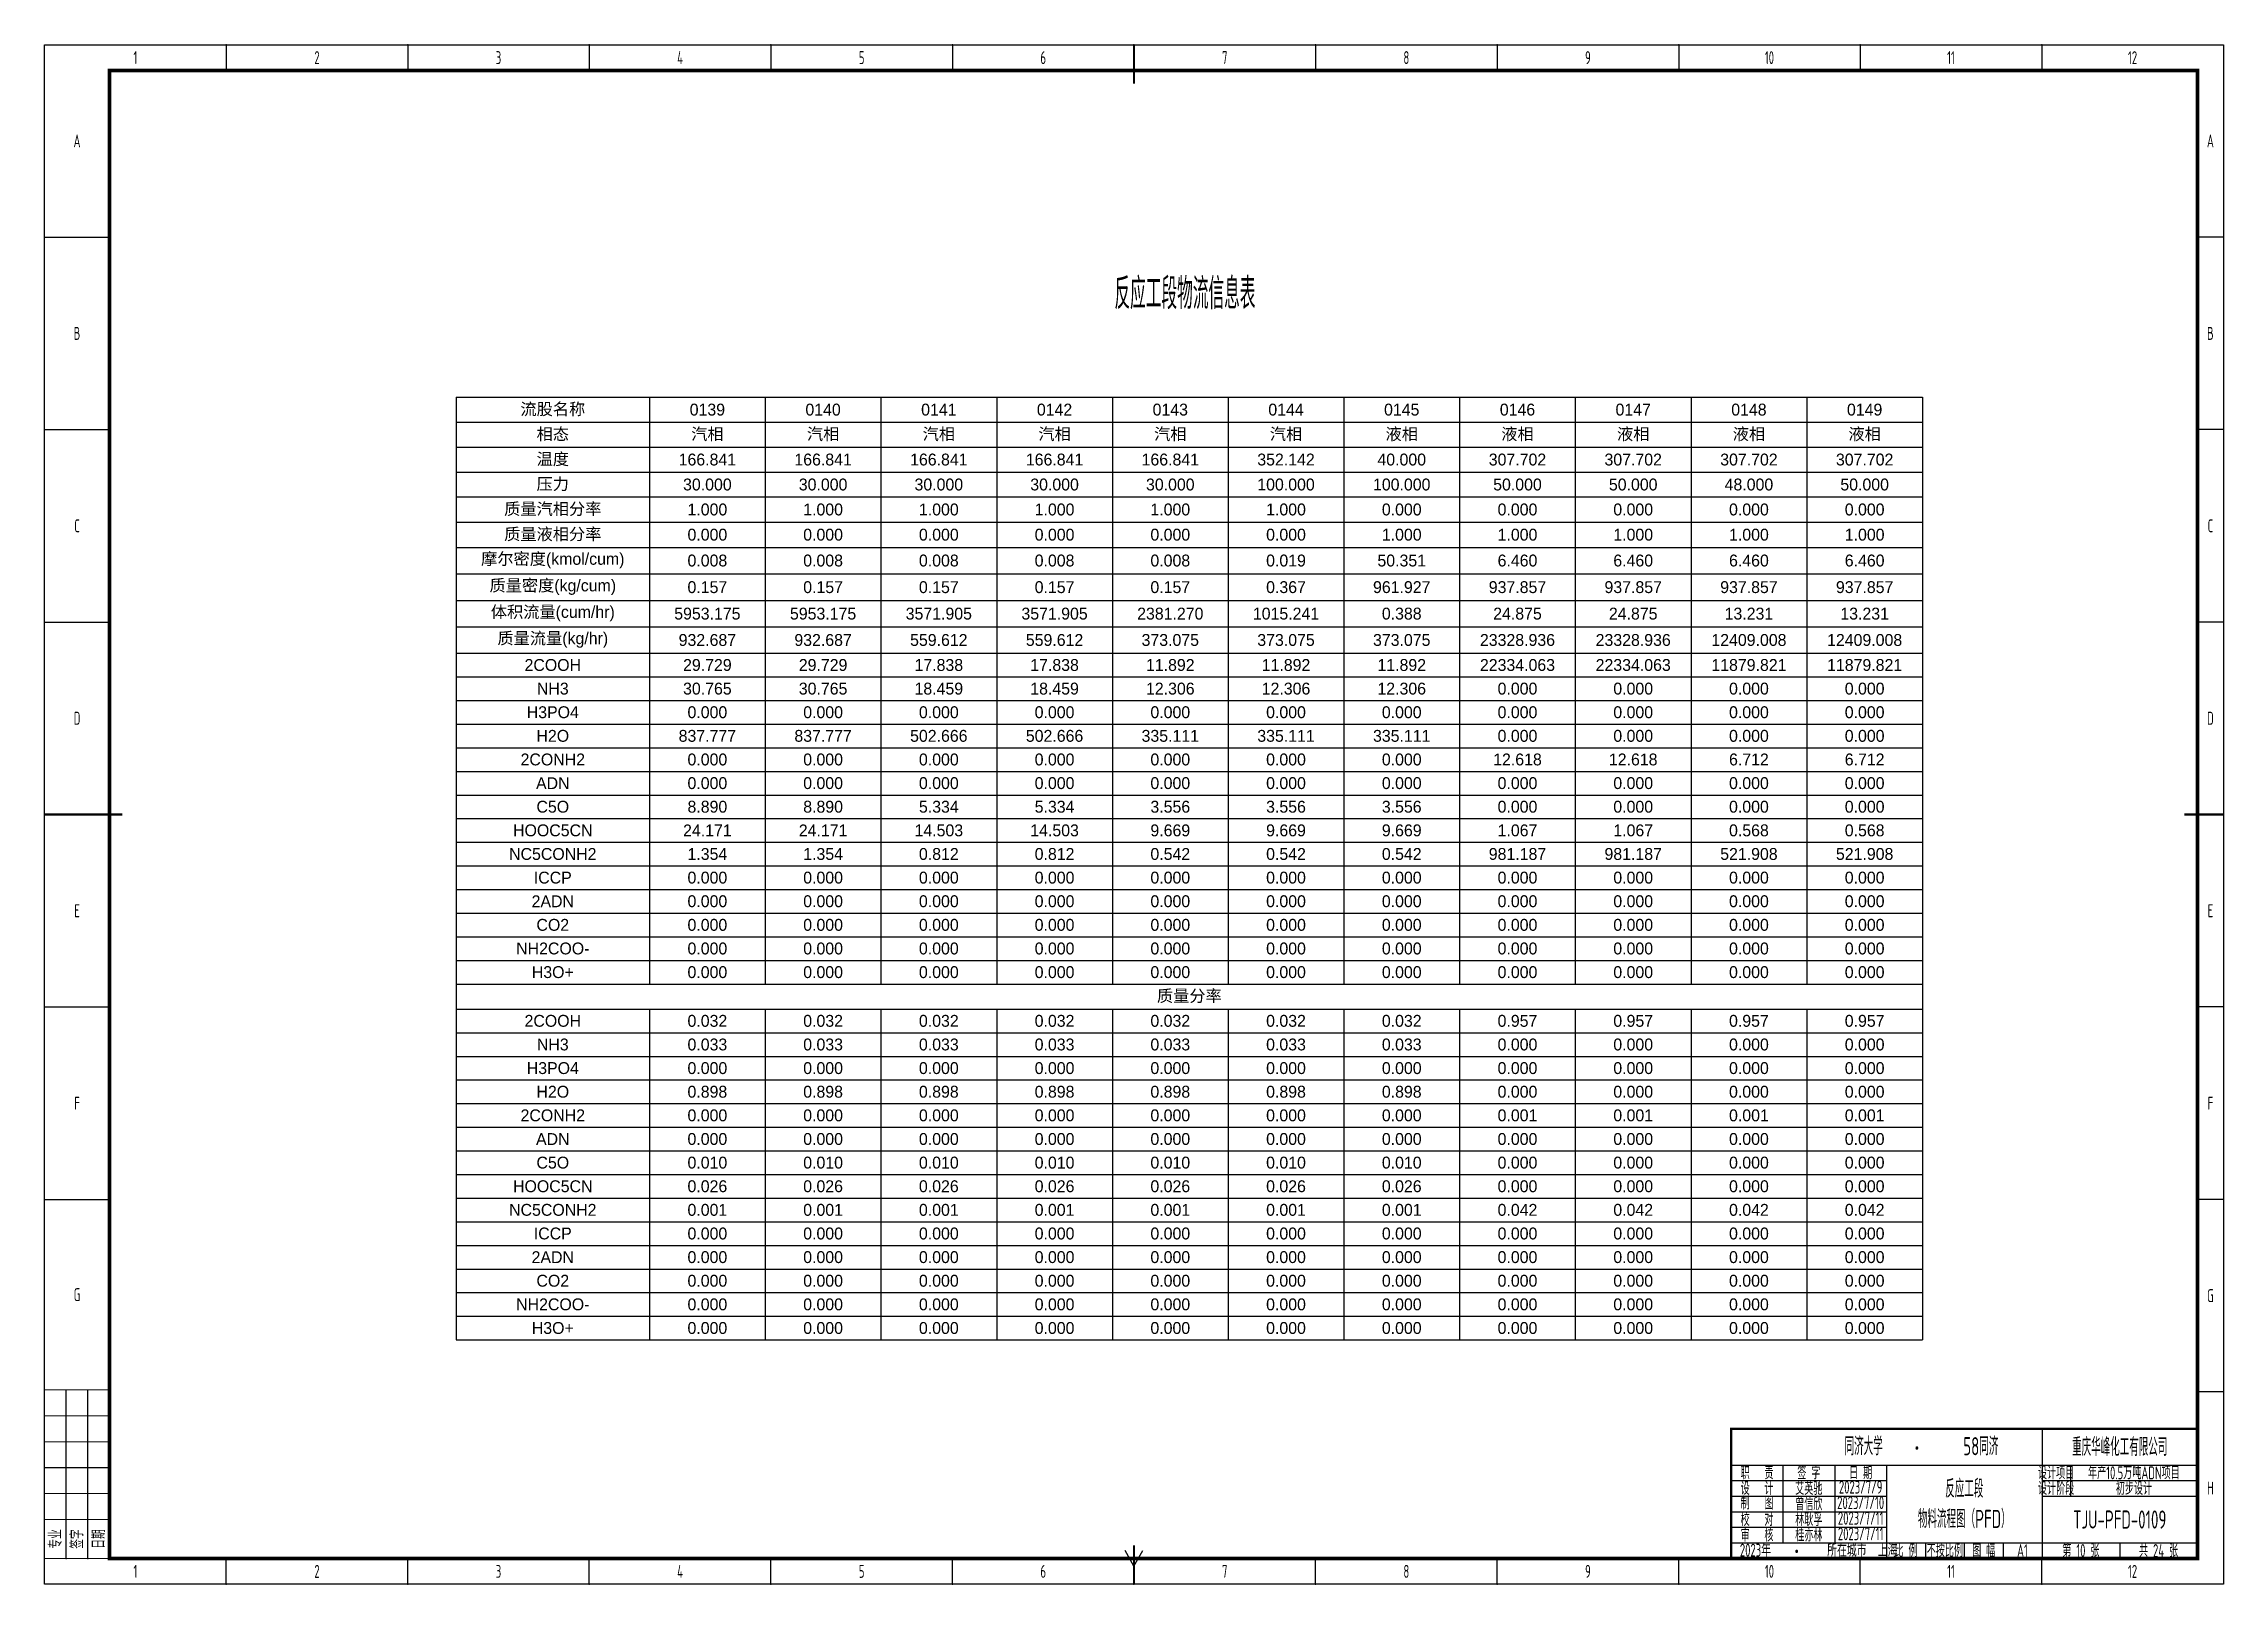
# Model space of a CAD drawing. Header units: millimetres. Extents: x 442 to 10185, y 1370 to 5122.
# Drawn here: x 9343 to 10185, y 3772 to 4367 of the extents above; entities that cross this region are included whole.
import ezdxf

# ---------------------------------------------------------------- set-up
doc = ezdxf.new("R2010")
doc.units = ezdxf.units.MM
for name, color, linetype, lineweight in [('05-图框与标题栏', 7, 'Continuous', 25), ('09-文本', 7, 'Continuous', 25), ('15-物流表及物流信息标识', 7, 'Continuous', 25)]:
    doc.layers.add(name, color=color, linetype=linetype, lineweight=lineweight)
doc.layers.add('TITLE', color=7, linetype='Continuous')
doc.styles.add('5-gbcbig', font='gbenor.shx', dxfattribs={"width": 0.7, "height": 5, "bigfont": 'gbcbig.shx'})
doc.styles.add('7-gbcbig', font='gbenor.shx', dxfattribs={"width": 0.7, "height": 7, "bigfont": 'gbcbig.shx'})
doc.styles.get("Standard").update_dxf_attribs({"font": 'arial.ttf'})
doc.styles.add('工程字', font='gbenor.shx', dxfattribs={"bigfont": 'gbcbig.shx'})

msp = doc.modelspace()

# ---------------------------------------------------------------- texts
at = {"layer": '05-图框与标题栏', "attachment_point": 5}
for s, width, gutter_width, heights, insert, char_height, style in [('1', 70.0833, 25, [0], (9378.63, 4361.61), 5, '5-gbcbig'), ('2', 70.0833, 12.5, [0], (9448.72, 4361.61), 5, '5-gbcbig'), ('3', 70.0833, 25, [0], (9518.8, 4361.61), 5, '5-gbcbig'), ('4', 70.0833, 25, [0], (9588.88, 4361.61), 5, '5-gbcbig'), ('5', 70.0833, 25, [0], (9658.97, 4361.61), 5, '5-gbcbig'), ('6', 70.0833, 25, [0], (9729.05, 4361.61), 5, '5-gbcbig'), ('7', 70.0833, 25, [0], (9799.13, 4361.61), 5, '5-gbcbig'), ('8', 70.0833, 25, [0], (9869.22, 4361.61), 5, '5-gbcbig'), ('9', 70.0833, 25, [0], (9939.3, 4361.61), 5, '5-gbcbig'), ('10', 70.0833, 25, [0], (10009.38, 4361.61), 5, '5-gbcbig'), ('11', 70.0833, 25, [0], (10079.47, 4361.61), 5, '5-gbcbig'), ('12', 70.0833, 25, [0], (10149.55, 4361.61), 5, '5-gbcbig'), ('A', 25, 25, [0], (9356.09, 4329.48), 5, '5-gbcbig'), ('A', 10, 25, [0], (10179.59, 4329.48), 5, '5-gbcbig'), ('B', 25, 25, [0], (9356.09, 4255.23), 5, '5-gbcbig'), ('B', 10, 25, [0], (10179.59, 4255.23), 5, '5-gbcbig'), ('C', 25, 25, [0], (9356.09, 4180.98), 5, '5-gbcbig'), ('C', 10, 25, [0], (10179.59, 4180.98), 5, '5-gbcbig'), ('D', 25, 25, [0], (9356.09, 4106.73), 5, '5-gbcbig'), ('D', 10, 25, [0], (10179.59, 4106.73), 5, '5-gbcbig'), ('E', 25, 25, [0], (9356.09, 4032.48), 5, '5-gbcbig'), ('E', 10, 25, [0], (10179.59, 4032.48), 5, '5-gbcbig'), ('F', 25, 25, [0], (9356.09, 3958.23), 5, '5-gbcbig'), ('F', 10, 25, [0], (10179.59, 3958.23), 5, '5-gbcbig'), ('G', 25, 25, [0], (9356.09, 3884.36), 5, '5-gbcbig'), ('G', 10, 25, [0], (10179.59, 3883.98), 5, '5-gbcbig'), ('重庆华峰化工有限公司', 60, 25, [0], (10144.59, 3825.61), 7, '7-gbcbig'), ('职   责', 20, 25, [0], (10004.59, 3815.61), 5, '5-gbcbig'), ('签 字', 20, 25, [0], (10024.59, 3815.61), 5, '5-gbcbig'), ('日 期', 20, 25, [0], (10044.59, 3815.61), 5, '5-gbcbig'), ('设计项目', 15, 25, [0], (10120.04, 3815.61), 5, '5-gbcbig'), ('设   计', 20, 25, [0], (10004.59, 3809.61), 5, '5-gbcbig'), ('制   图', 20, 25, [0], (10004.59, 3803.97), 5, '5-gbcbig'), ('艾英驰', 20, 25, [0], (10024.59, 3809.61), 5, '5-gbcbig'), ('曾信欣', 20, 25, [0], (10024.59, 3803.61), 5, '5-gbcbig'), ('2023/7/10', 20, 25, [0], (10044.59, 3804.11), 5, '5-gbcbig'), ('2023/7/9', 20, 25, [0], (10044.59, 3810.11), 5, '5-gbcbig'), ('设计阶段', 15, 25, [0], (10120.04, 3809.61), 5, '5-gbcbig'), ('H', 10, 25, [0], (10179.59, 3809.73), 5, '5-gbcbig'), ('校   对', 20, 25, [0], (10004.59, 3797.61), 5, '5-gbcbig'), ('林耿孚', 20, 25, [0], (10024.59, 3797.61), 5, '5-gbcbig'), ('2023/7/11', 20, 25, [0], (10044.59, 3798.11), 5, '5-gbcbig'), ('TJU-PFD-0109', 60, 25, [12.52], (10144.59, 3797.61), 7, '7-gbcbig'), ('审   核', 20, 25, [0], (10004.59, 3791.61), 5, '5-gbcbig'), ('桂亦林', 20, 25, [0], (10024.59, 3791.61), 5, '5-gbcbig'), ('2023/7/11', 20, 25, [0], (10044.59, 3792.11), 5, '5-gbcbig'), ('比 例', 15, 25, [0], (10062.09, 3785.61), 5, '5-gbcbig'), ('不按比例', 15, 25, [0], (10077.09, 3785.61), 5, '5-gbcbig'), ('图 幅', 15, 25, [0], (10092.09, 3785.61), 5, '5-gbcbig'), ('A1', 14.9167, 25, [0], (10107.05, 3785.61), 5, '5-gbcbig'), ('第 10 张', 30, 25, [0], (10129.59, 3785.61), 5, '5-gbcbig'), ('共 24 张', 30, 25, [0], (10159.59, 3785.61), 5, '5-gbcbig'), ('1', 70.0833, 25, [0], (9378.63, 3777.61), 5, '5-gbcbig'), ('2', 70.0833, 25, [0], (9448.72, 3777.61), 5, '5-gbcbig'), ('3', 70.0833, 25, [0], (9518.8, 3777.61), 5, '5-gbcbig'), ('4', 70.0833, 25, [0], (9588.88, 3777.61), 5, '5-gbcbig'), ('5', 70.0833, 25, [0], (9658.97, 3777.61), 5, '5-gbcbig'), ('6', 70.0833, 25, [0], (9729.05, 3777.61), 5, '5-gbcbig'), ('7', 70.0833, 25, [0], (9799.13, 3777.61), 5, '5-gbcbig'), ('8', 70.0833, 25, [0], (9869.22, 3777.61), 5, '5-gbcbig'), ('9', 70.0833, 25, [0], (9939.3, 3777.61), 5, '5-gbcbig'), ('10', 70.0833, 25, [0], (10009.38, 3777.61), 5, '5-gbcbig'), ('11', 70.0833, 25, [0], (10079.47, 3777.61), 5, '5-gbcbig'), ('12', 70.0833, 25, [0], (10149.55, 3777.61), 5, '5-gbcbig')]:
    msp.add_mtext_dynamic_manual_height_columns(s, width=width, gutter_width=gutter_width, heights=heights, dxfattribs=dict(at, insert=insert, char_height=char_height, style=style))
at = {"layer": '05-图框与标题栏'}
for s, insert, char_height, width, attachment_point, style in [('\\pi5.78018;同济大学             ', (10032.62, 3825.88), 7, 32.2593, 4, '7-gbcbig'), ('58同济          ', (10090.96, 3825.88), 7, 32.2593, 5, '7-gbcbig'), (' 2023{\\W0.8;年          所在城市  上海}', (9996.07, 3785.77), 5, 67.5295, 4, '5-gbcbig'), ('{\\fFangSong|b0|i0|c134|p49;\\W0.8;·}', (10017.16, 3787.75), 5, 18.9039, 1, '5-gbcbig')]:
    msp.add_mtext(s, dxfattribs=dict(at, insert=insert, char_height=char_height, width=width, attachment_point=attachment_point, style=style))
at = {"layer": '05-图框与标题栏', "insert": (10063.59, 3827.61), "char_height": 5, "width": 31.5065, "attachment_point": 1}
msp.add_mtext('{\\fFangSong|b0|i0|c134|p49;\\W0.8;·}', dxfattribs=at)
at = {"layer": '05-图框与标题栏', "char_height": 5, "attachment_point": 5, "rotation": 90, "style": '工程字'}
for s, insert in [('专业', (9347.76, 3790.11)), ('签字', (9356.09, 3790.11)), ('日期', (9364.42, 3790.11))]:
    msp.add_mtext_dynamic_manual_height_columns(s, width=8.3333, gutter_width=25, heights=[0], dxfattribs=dict(at, insert=insert))
at = {"layer": '09-文本', "attachment_point": 5}
for s, width, gutter_width, insert, char_height, style in [('反应工段\\P物料流程图（PFD）', 60, 12.5, (10084.59, 3803.61), 7, '7-gbcbig'), ('年产10.5万吨ADN项目', 49.0599, 35, (10150.06, 3815.61), 5, '5-gbcbig'), ('初步设计', 48.9999, 12.5, (10150.09, 3809.61), 5, '5-gbcbig')]:
    msp.add_mtext_dynamic_manual_height_columns(s, width=width, gutter_width=gutter_width, heights=[0], dxfattribs=dict(at, insert=insert, char_height=char_height, style=style))
at = {"layer": '15-物流表及物流信息标识', "insert": (9709.52, 4276.58), "char_height": 12, "attachment_point": 1, "style": '7-gbcbig'}
msp.add_mtext_dynamic_manual_height_columns('\\pi47.03208;反应工段物流信息表', width=147.892, gutter_width=25, heights=[27.78], dxfattribs=at)

# ---------------------------------------------------------------- blocks, each defined once
blk = doc.blocks.new('*T31')
at = {"linetype": 'ByBlock', "lineweight": -2, "transparency": 16777216}
for p, q in [((0, 0), (566.07, 0)), ((0, 0), (0, -363.68)), ((74.67, 0), (74.67, -226.39)), ((119.35, 0), (119.35, -226.39)), ((164.02, 0), (164.02, -226.39)), ((208.69, 0), (208.69, -226.39)), ((253.36, 0), (253.36, -226.39)), ((298.04, 0), (298.04, -226.39)), ((342.71, 0), (342.71, -226.39)), ((387.38, 0), (387.38, -226.39)), ((432.05, 0), (432.05, -226.39)), ((476.73, 0), (476.73, -226.39)), ((521.4, 0), (521.4, -226.39)), ((566.07, 0), (566.07, -226.39)), ((0, -9.62), (566.07, -9.62)), ((0, -19.23), (566.07, -19.23)), ((0, -28.92), (566.07, -28.92)), ((0, -38.49), (566.07, -38.49)), ((0, -48.2), (566.07, -48.2)), ((0, -57.92), (566.07, -57.92)), ((0, -68.17), (566.07, -68.17)), ((0, -78.43), (566.07, -78.43)), ((0, -88.6), (566.07, -88.6)), ((0, -98.78), (566.07, -98.78)), ((0, -107.89), (566.07, -107.89)), ((0, -117.01), (566.07, -117.01)), ((0, -126.12), (566.07, -126.12)), ((0, -135.24), (566.07, -135.24)), ((0, -144.35), (566.07, -144.35)), ((0, -153.47), (566.07, -153.47)), ((0, -162.58), (566.07, -162.58)), ((0, -171.7), (566.07, -171.7)), ((0, -180.81), (566.07, -180.81)), ((0, -189.93), (566.07, -189.93)), ((0, -199.04), (566.07, -199.04)), ((0, -208.16), (566.07, -208.16)), ((0, -217.27), (566.07, -217.27)), ((0, -226.39), (566.07, -226.39)), ((0, -236.08), (566.07, -236.08)), ((74.67, -236.08), (74.67, -363.68)), ((119.35, -236.08), (119.35, -363.68)), ((164.02, -236.08), (164.02, -363.68)), ((208.69, -236.08), (208.69, -363.68)), ((253.36, -236.08), (253.36, -363.68)), ((298.04, -236.08), (298.04, -363.68)), ((342.71, -236.08), (342.71, -363.68)), ((387.38, -236.08), (387.38, -363.68)), ((432.05, -236.08), (432.05, -363.68)), ((476.73, -236.08), (476.73, -363.68)), ((521.4, -236.08), (521.4, -363.68)), ((566.07, -236.08), (566.07, -363.68)), ((0, -245.19), (566.07, -245.19)), ((0, -254.31), (566.07, -254.31)), ((0, -263.42), (566.07, -263.42)), ((0, -272.54), (566.07, -272.54)), ((0, -281.65), (566.07, -281.65)), ((0, -290.77), (566.07, -290.77)), ((0, -299.88), (566.07, -299.88)), ((0, -308.99), (566.07, -308.99)), ((0, -318.11), (566.07, -318.11)), ((0, -327.22), (566.07, -327.22)), ((0, -336.34), (566.07, -336.34)), ((0, -345.45), (566.07, -345.45)), ((0, -354.57), (566.07, -354.57)), ((0, -363.68), (566.07, -363.68))]:
    blk.add_line(p, q, dxfattribs=at)
at = {"color": 0, "linetype": 'ByBlock', "lineweight": -2, "transparency": 16777216}
blk.add_line((566.07, -226.39), (566.07, -236.08), dxfattribs=at)
at = {"color": 0, "transparency": 16777216, "char_height": 4.5861, "attachment_point": 5}
for s, insert, width in [('{\\f等线|b0|i0|c134;\\C7;流股名称', (37.34, -4.81), 71.6726), ('{\\f等线|b0|i0|c134;\\C7;0139', (97.01, -4.81), 41.6726), ('{\\f等线|b0|i0|c134;\\C7;0140', (141.68, -4.81), 41.6726), ('{\\f等线|b0|i0|c134;\\C7;0141', (186.35, -4.81), 41.6726), ('{\\f等线|b0|i0|c134;\\C7;0142', (231.03, -4.81), 41.6726), ('{\\f等线|b0|i0|c134;\\C7;0143', (275.7, -4.81), 41.6726), ('{\\f等线|b0|i0|c134;\\C7;0144', (320.37, -4.81), 41.6726), ('{\\f等线|b0|i0|c134;\\C7;0145', (365.04, -4.81), 41.6726), ('{\\f等线|b0|i0|c134;\\C7;0146', (409.72, -4.81), 41.6726), ('{\\f等线|b0|i0|c134;\\C7;0147', (454.39, -4.81), 41.6726), ('{\\f等线|b0|i0|c134;\\C7;0148', (499.06, -4.81), 41.6726), ('{\\f等线|b0|i0|c134;\\C7;0149', (543.73, -4.81), 41.6726), ('{\\f等线|b0|i0|c134;\\C7;相态', (37.34, -14.43), 71.6726), ('{\\f等线|b0|i0|c134;\\C7;汽相', (97.01, -14.43), 41.6726), ('{\\f等线|b0|i0|c134;\\C7;汽相', (141.68, -14.43), 41.6726), ('{\\f等线|b0|i0|c134;\\C7;汽相', (186.35, -14.43), 41.6726), ('{\\f等线|b0|i0|c134;\\C7;汽相', (231.03, -14.43), 41.6726), ('{\\f等线|b0|i0|c134;\\C7;汽相', (275.7, -14.43), 41.6726), ('{\\f等线|b0|i0|c134;\\C7;汽相', (320.37, -14.43), 41.6726), ('{\\f等线|b0|i0|c134;\\C7;液相', (365.04, -14.43), 41.6726), ('{\\f等线|b0|i0|c134;\\C7;液相', (409.72, -14.43), 41.6726), ('{\\f等线|b0|i0|c134;\\C7;液相', (454.39, -14.43), 41.6726), ('{\\f等线|b0|i0|c134;\\C7;液相', (499.06, -14.43), 41.6726), ('{\\f等线|b0|i0|c134;\\C7;液相', (543.73, -14.43), 41.6726), ('{\\f等线|b0|i0|c134;\\C7;温度', (37.34, -24.08), 71.6726), ('{\\f等线|b0|i0|c134;\\C7;166.841', (97.01, -24.08), 41.6726), ('{\\f等线|b0|i0|c134;\\C7;166.841', (141.68, -24.08), 41.6726), ('{\\f等线|b0|i0|c134;\\C7;166.841', (186.35, -24.08), 41.6726), ('{\\f等线|b0|i0|c134;\\C7;166.841', (231.03, -24.08), 41.6726), ('{\\f等线|b0|i0|c134;\\C7;166.841', (275.7, -24.08), 41.6726), ('{\\f等线|b0|i0|c134;\\C7;352.142', (320.37, -24.08), 41.6726), ('{\\f等线|b0|i0|c134;\\C7;40.000', (365.04, -24.08), 41.6726), ('{\\f等线|b0|i0|c134;\\C7;307.702', (409.72, -24.08), 41.6726), ('{\\f等线|b0|i0|c134;\\C7;307.702', (454.39, -24.08), 41.6726), ('{\\f等线|b0|i0|c134;\\C7;307.702', (499.06, -24.08), 41.6726), ('{\\f等线|b0|i0|c134;\\C7;307.702', (543.73, -24.08), 41.6726), ('{\\f等线|b0|i0|c134;\\C7;压力', (37.34, -33.71), 71.6726), ('{\\f等线|b0|i0|c134;\\C7;30.000', (97.01, -33.71), 41.6726), ('{\\f等线|b0|i0|c134;\\C7;30.000', (141.68, -33.71), 41.6726), ('{\\f等线|b0|i0|c134;\\C7;30.000', (186.35, -33.71), 41.6726), ('{\\f等线|b0|i0|c134;\\C7;30.000', (231.03, -33.71), 41.6726), ('{\\f等线|b0|i0|c134;\\C7;30.000', (275.7, -33.71), 41.6726), ('{\\f等线|b0|i0|c134;\\C7;100.000', (320.37, -33.71), 41.6726), ('{\\f等线|b0|i0|c134;\\C7;100.000', (365.04, -33.71), 41.6726), ('{\\f等线|b0|i0|c134;\\C7;50.000', (409.72, -33.71), 41.6726), ('{\\f等线|b0|i0|c134;\\C7;50.000', (454.39, -33.71), 41.6726), ('{\\f等线|b0|i0|c134;\\C7;48.000', (499.06, -33.71), 41.6726), ('{\\f等线|b0|i0|c134;\\C7;50.000', (543.73, -33.71), 41.6726), ('{\\f等线|b0|i0|c134;\\C7;质量汽相分率', (37.34, -43.34), 71.6726), ('{\\f等线|b0|i0|c134;\\C7;1.000', (97.01, -43.34), 41.6726), ('{\\f等线|b0|i0|c134;\\C7;1.000', (141.68, -43.34), 41.6726), ('{\\f等线|b0|i0|c134;\\C7;1.000', (186.35, -43.34), 41.6726), ('{\\f等线|b0|i0|c134;\\C7;1.000', (231.03, -43.34), 41.6726), ('{\\f等线|b0|i0|c134;\\C7;1.000', (275.7, -43.34), 41.6726), ('{\\f等线|b0|i0|c134;\\C7;1.000', (320.37, -43.34), 41.6726), ('{\\f等线|b0|i0|c134;\\C7;0.000', (365.04, -43.34), 41.6726), ('{\\f等线|b0|i0|c134;\\C7;0.000', (409.72, -43.34), 41.6726), ('{\\f等线|b0|i0|c134;\\C7;0.000', (454.39, -43.34), 41.6726), ('{\\f等线|b0|i0|c134;\\C7;0.000', (499.06, -43.34), 41.6726), ('{\\f等线|b0|i0|c134;\\C7;0.000', (543.73, -43.34), 41.6726), ('{\\f等线|b0|i0|c134;\\C7;质量液相分率', (37.34, -53.06), 71.6726), ('{\\f等线|b0|i0|c134;\\C7;0.000', (97.01, -53.06), 41.6726), ('{\\f等线|b0|i0|c134;\\C7;0.000', (141.68, -53.06), 41.6726), ('{\\f等线|b0|i0|c134;\\C7;0.000', (186.35, -53.06), 41.6726), ('{\\f等线|b0|i0|c134;\\C7;0.000', (231.03, -53.06), 41.6726), ('{\\f等线|b0|i0|c134;\\C7;0.000', (275.7, -53.06), 41.6726), ('{\\f等线|b0|i0|c134;\\C7;0.000', (320.37, -53.06), 41.6726), ('{\\f等线|b0|i0|c134;\\C7;1.000', (365.04, -53.06), 41.6726), ('{\\f等线|b0|i0|c134;\\C7;1.000', (409.72, -53.06), 41.6726), ('{\\f等线|b0|i0|c134;\\C7;1.000', (454.39, -53.06), 41.6726), ('{\\f等线|b0|i0|c134;\\C7;1.000', (499.06, -53.06), 41.6726), ('{\\f等线|b0|i0|c134;\\C7;1.000', (543.73, -53.06), 41.6726), ('{\\f等线|b0|i0|c134;\\C7;摩尔密度(kmol/cum)', (37.34, -63.04), 71.6726), ('{\\f等线|b0|i0|c134;\\C7;0.008', (97.01, -63.04), 41.6726), ('{\\f等线|b0|i0|c134;\\C7;0.008', (141.68, -63.04), 41.6726), ('{\\f等线|b0|i0|c134;\\C7;0.008', (186.35, -63.04), 41.6726), ('{\\f等线|b0|i0|c134;\\C7;0.008', (231.03, -63.04), 41.6726), ('{\\f等线|b0|i0|c134;\\C7;0.008', (275.7, -63.04), 41.6726), ('{\\f等线|b0|i0|c134;\\C7;0.019', (320.37, -63.04), 41.6726), ('{\\f等线|b0|i0|c134;\\C7;50.351', (365.04, -63.04), 41.6726), ('{\\f等线|b0|i0|c134;\\C7;6.460', (409.72, -63.04), 41.6726), ('{\\f等线|b0|i0|c134;\\C7;6.460', (454.39, -63.04), 41.6726), ('{\\f等线|b0|i0|c134;\\C7;6.460', (499.06, -63.04), 41.6726), ('{\\f等线|b0|i0|c134;\\C7;6.460', (543.73, -63.04), 41.6726), ('{\\f等线|b0|i0|c134;\\C7;质量密度(kg/cum)', (37.34, -73.3), 71.6726), ('{\\f等线|b0|i0|c134;\\C7;0.157', (97.01, -73.3), 41.6726), ('{\\f等线|b0|i0|c134;\\C7;0.157', (141.68, -73.3), 41.6726), ('{\\f等线|b0|i0|c134;\\C7;0.157', (186.35, -73.3), 41.6726), ('{\\f等线|b0|i0|c134;\\C7;0.157', (231.03, -73.3), 41.6726), ('{\\f等线|b0|i0|c134;\\C7;0.157', (275.7, -73.3), 41.6726), ('{\\f等线|b0|i0|c134;\\C7;0.367', (320.37, -73.3), 41.6726), ('{\\f等线|b0|i0|c134;\\C7;961.927', (365.04, -73.3), 41.6726), ('{\\f等线|b0|i0|c134;\\C7;937.857', (409.72, -73.3), 41.6726), ('{\\f等线|b0|i0|c134;\\C7;937.857', (454.39, -73.3), 41.6726), ('{\\f等线|b0|i0|c134;\\C7;937.857', (499.06, -73.3), 41.6726), ('{\\f等线|b0|i0|c134;\\C7;937.857', (543.73, -73.3), 41.6726), ('{\\f等线|b0|i0|c134;\\C7;体积流量(cum/hr)', (37.34, -83.52), 71.6726), ('{\\f等线|b0|i0|c134;\\C7;5953.175', (97.01, -83.52), 41.6726), ('{\\f等线|b0|i0|c134;\\C7;5953.175', (141.68, -83.52), 41.6726), ('{\\f等线|b0|i0|c134;\\C7;3571.905', (186.35, -83.52), 41.6726), ('{\\f等线|b0|i0|c134;\\C7;3571.905', (231.03, -83.52), 41.6726), ('{\\f等线|b0|i0|c134;\\C7;2381.270', (275.7, -83.52), 41.6726), ('{\\f等线|b0|i0|c134;\\C7;1015.241', (320.37, -83.52), 41.6726), ('{\\f等线|b0|i0|c134;\\C7;0.388', (365.04, -83.52), 41.6726), ('{\\f等线|b0|i0|c134;\\C7;24.875', (409.72, -83.52), 41.6726), ('{\\f等线|b0|i0|c134;\\C7;24.875', (454.39, -83.52), 41.6726), ('{\\f等线|b0|i0|c134;\\C7;13.231', (499.06, -83.52), 41.6726), ('{\\f等线|b0|i0|c134;\\C7;13.231', (543.73, -83.52), 41.6726), ('{\\f等线|b0|i0|c134;\\C7;质量流量(kg/hr)', (37.34, -93.69), 71.6726), ('{\\f等线|b0|i0|c134;\\C7;932.687', (97.01, -93.69), 41.6726), ('{\\f等线|b0|i0|c134;\\C7;932.687', (141.68, -93.69), 41.6726), ('{\\f等线|b0|i0|c134;\\C7;559.612', (186.35, -93.69), 41.6726), ('{\\f等线|b0|i0|c134;\\C7;559.612', (231.03, -93.69), 41.6726), ('{\\f等线|b0|i0|c134;\\C7;373.075', (275.7, -93.69), 41.6726), ('{\\f等线|b0|i0|c134;\\C7;373.075', (320.37, -93.69), 41.6726), ('{\\f等线|b0|i0|c134;\\C7;373.075', (365.04, -93.69), 41.6726), ('{\\f等线|b0|i0|c134;\\C7;23328.936', (409.72, -93.69), 41.6726), ('{\\f等线|b0|i0|c134;\\C7;23328.936', (454.39, -93.69), 41.6726), ('{\\f等线|b0|i0|c134;\\C7;12409.008', (499.06, -93.69), 41.6726), ('{\\f等线|b0|i0|c134;\\C7;12409.008', (543.73, -93.69), 41.6726), ('{\\f等线|b0|i0|c134;\\C7;2COOH', (37.34, -103.34), 71.6726), ('{\\f等线|b0|i0|c134;\\C7;29.729', (97.01, -103.34), 41.6726), ('{\\f等线|b0|i0|c134;\\C7;29.729', (141.68, -103.34), 41.6726), ('{\\f等线|b0|i0|c134;\\C7;17.838', (186.35, -103.34), 41.6726), ('{\\f等线|b0|i0|c134;\\C7;17.838', (231.03, -103.34), 41.6726), ('{\\f等线|b0|i0|c134;\\C7;11.892', (275.7, -103.34), 41.6726), ('{\\f等线|b0|i0|c134;\\C7;11.892', (320.37, -103.34), 41.6726), ('{\\f等线|b0|i0|c134;\\C7;11.892', (365.04, -103.34), 41.6726), ('{\\f等线|b0|i0|c134;\\C7;22334.063', (409.72, -103.34), 41.6726), ('{\\f等线|b0|i0|c134;\\C7;22334.063', (454.39, -103.34), 41.6726), ('{\\f等线|b0|i0|c134;\\C7;11879.821', (499.06, -103.34), 41.6726), ('{\\f等线|b0|i0|c134;\\C7;11879.821', (543.73, -103.34), 41.6726), ('{\\f等线|b0|i0|c134;\\C7;NH3', (37.34, -112.45), 71.6726), ('{\\f等线|b0|i0|c134;\\C7;30.765', (97.01, -112.45), 41.6726), ('{\\f等线|b0|i0|c134;\\C7;30.765', (141.68, -112.45), 41.6726), ('{\\f等线|b0|i0|c134;\\C7;18.459', (186.35, -112.45), 41.6726), ('{\\f等线|b0|i0|c134;\\C7;18.459', (231.03, -112.45), 41.6726), ('{\\f等线|b0|i0|c134;\\C7;12.306', (275.7, -112.45), 41.6726), ('{\\f等线|b0|i0|c134;\\C7;12.306', (320.37, -112.45), 41.6726), ('{\\f等线|b0|i0|c134;\\C7;12.306', (365.04, -112.45), 41.6726), ('{\\f等线|b0|i0|c134;\\C7;0.000', (409.72, -112.45), 41.6726), ('{\\f等线|b0|i0|c134;\\C7;0.000', (454.39, -112.45), 41.6726), ('{\\f等线|b0|i0|c134;\\C7;0.000', (499.06, -112.45), 41.6726), ('{\\f等线|b0|i0|c134;\\C7;0.000', (543.73, -112.45), 41.6726), ('{\\f等线|b0|i0|c134;\\C7;H3PO4', (37.34, -121.56), 71.6726), ('{\\f等线|b0|i0|c134;\\C7;0.000', (97.01, -121.56), 41.6726), ('{\\f等线|b0|i0|c134;\\C7;0.000', (141.68, -121.56), 41.6726), ('{\\f等线|b0|i0|c134;\\C7;0.000', (186.35, -121.56), 41.6726), ('{\\f等线|b0|i0|c134;\\C7;0.000', (231.03, -121.56), 41.6726), ('{\\f等线|b0|i0|c134;\\C7;0.000', (275.7, -121.56), 41.6726), ('{\\f等线|b0|i0|c134;\\C7;0.000', (320.37, -121.56), 41.6726), ('{\\f等线|b0|i0|c134;\\C7;0.000', (365.04, -121.56), 41.6726), ('{\\f等线|b0|i0|c134;\\C7;0.000', (409.72, -121.56), 41.6726), ('{\\f等线|b0|i0|c134;\\C7;0.000', (454.39, -121.56), 41.6726), ('{\\f等线|b0|i0|c134;\\C7;0.000', (499.06, -121.56), 41.6726), ('{\\f等线|b0|i0|c134;\\C7;0.000', (543.73, -121.56), 41.6726), ('{\\f等线|b0|i0|c134;\\C7;H2O', (37.34, -130.68), 71.6726), ('{\\f等线|b0|i0|c134;\\C7;837.777', (97.01, -130.68), 41.6726), ('{\\f等线|b0|i0|c134;\\C7;837.777', (141.68, -130.68), 41.6726), ('{\\f等线|b0|i0|c134;\\C7;502.666', (186.35, -130.68), 41.6726), ('{\\f等线|b0|i0|c134;\\C7;502.666', (231.03, -130.68), 41.6726), ('{\\f等线|b0|i0|c134;\\C7;335.111', (275.7, -130.68), 41.6726), ('{\\f等线|b0|i0|c134;\\C7;335.111', (320.37, -130.68), 41.6726), ('{\\f等线|b0|i0|c134;\\C7;335.111', (365.04, -130.68), 41.6726), ('{\\f等线|b0|i0|c134;\\C7;0.000', (409.72, -130.68), 41.6726), ('{\\f等线|b0|i0|c134;\\C7;0.000', (454.39, -130.68), 41.6726), ('{\\f等线|b0|i0|c134;\\C7;0.000', (499.06, -130.68), 41.6726), ('{\\f等线|b0|i0|c134;\\C7;0.000', (543.73, -130.68), 41.6726), ('{\\f等线|b0|i0|c134;\\C7;2CONH2', (37.34, -139.79), 71.6726), ('{\\f等线|b0|i0|c134;\\C7;0.000', (97.01, -139.79), 41.6726), ('{\\f等线|b0|i0|c134;\\C7;0.000', (141.68, -139.79), 41.6726), ('{\\f等线|b0|i0|c134;\\C7;0.000', (186.35, -139.79), 41.6726), ('{\\f等线|b0|i0|c134;\\C7;0.000', (231.03, -139.79), 41.6726), ('{\\f等线|b0|i0|c134;\\C7;0.000', (275.7, -139.79), 41.6726), ('{\\f等线|b0|i0|c134;\\C7;0.000', (320.37, -139.79), 41.6726), ('{\\f等线|b0|i0|c134;\\C7;0.000', (365.04, -139.79), 41.6726), ('{\\f等线|b0|i0|c134;\\C7;12.618', (409.72, -139.79), 41.6726), ('{\\f等线|b0|i0|c134;\\C7;12.618', (454.39, -139.79), 41.6726), ('{\\f等线|b0|i0|c134;\\C7;6.712', (499.06, -139.79), 41.6726), ('{\\f等线|b0|i0|c134;\\C7;6.712', (543.73, -139.79), 41.6726), ('{\\f等线|b0|i0|c134;\\C7;ADN', (37.34, -148.91), 71.6726), ('{\\f等线|b0|i0|c134;\\C7;0.000', (97.01, -148.91), 41.6726), ('{\\f等线|b0|i0|c134;\\C7;0.000', (141.68, -148.91), 41.6726), ('{\\f等线|b0|i0|c134;\\C7;0.000', (186.35, -148.91), 41.6726), ('{\\f等线|b0|i0|c134;\\C7;0.000', (231.03, -148.91), 41.6726), ('{\\f等线|b0|i0|c134;\\C7;0.000', (275.7, -148.91), 41.6726), ('{\\f等线|b0|i0|c134;\\C7;0.000', (320.37, -148.91), 41.6726), ('{\\f等线|b0|i0|c134;\\C7;0.000', (365.04, -148.91), 41.6726), ('{\\f等线|b0|i0|c134;\\C7;0.000', (409.72, -148.91), 41.6726), ('{\\f等线|b0|i0|c134;\\C7;0.000', (454.39, -148.91), 41.6726), ('{\\f等线|b0|i0|c134;\\C7;0.000', (499.06, -148.91), 41.6726), ('{\\f等线|b0|i0|c134;\\C7;0.000', (543.73, -148.91), 41.6726), ('{\\f等线|b0|i0|c134;\\C7;C5O', (37.34, -158.02), 71.6726), ('{\\f等线|b0|i0|c134;\\C7;8.890', (97.01, -158.02), 41.6726), ('{\\f等线|b0|i0|c134;\\C7;8.890', (141.68, -158.02), 41.6726), ('{\\f等线|b0|i0|c134;\\C7;5.334', (186.35, -158.02), 41.6726), ('{\\f等线|b0|i0|c134;\\C7;5.334', (231.03, -158.02), 41.6726), ('{\\f等线|b0|i0|c134;\\C7;3.556', (275.7, -158.02), 41.6726), ('{\\f等线|b0|i0|c134;\\C7;3.556', (320.37, -158.02), 41.6726), ('{\\f等线|b0|i0|c134;\\C7;3.556', (365.04, -158.02), 41.6726), ('{\\f等线|b0|i0|c134;\\C7;0.000', (409.72, -158.02), 41.6726), ('{\\f等线|b0|i0|c134;\\C7;0.000', (454.39, -158.02), 41.6726), ('{\\f等线|b0|i0|c134;\\C7;0.000', (499.06, -158.02), 41.6726), ('{\\f等线|b0|i0|c134;\\C7;0.000', (543.73, -158.02), 41.6726), ('{\\f等线|b0|i0|c134;\\C7;HOOC5CN', (37.34, -167.14), 71.6726), ('{\\f等线|b0|i0|c134;\\C7;24.171', (97.01, -167.14), 41.6726), ('{\\f等线|b0|i0|c134;\\C7;24.171', (141.68, -167.14), 41.6726), ('{\\f等线|b0|i0|c134;\\C7;14.503', (186.35, -167.14), 41.6726), ('{\\f等线|b0|i0|c134;\\C7;14.503', (231.03, -167.14), 41.6726), ('{\\f等线|b0|i0|c134;\\C7;9.669', (275.7, -167.14), 41.6726), ('{\\f等线|b0|i0|c134;\\C7;9.669', (320.37, -167.14), 41.6726), ('{\\f等线|b0|i0|c134;\\C7;9.669', (365.04, -167.14), 41.6726), ('{\\f等线|b0|i0|c134;\\C7;1.067', (409.72, -167.14), 41.6726), ('{\\f等线|b0|i0|c134;\\C7;1.067', (454.39, -167.14), 41.6726), ('{\\f等线|b0|i0|c134;\\C7;0.568', (499.06, -167.14), 41.6726), ('{\\f等线|b0|i0|c134;\\C7;0.568', (543.73, -167.14), 41.6726), ('{\\f等线|b0|i0|c134;\\C7;NC5CONH2', (37.34, -176.25), 71.6726), ('{\\f等线|b0|i0|c134;\\C7;1.354', (97.01, -176.25), 41.6726), ('{\\f等线|b0|i0|c134;\\C7;1.354', (141.68, -176.25), 41.6726), ('{\\f等线|b0|i0|c134;\\C7;0.812', (186.35, -176.25), 41.6726), ('{\\f等线|b0|i0|c134;\\C7;0.812', (231.03, -176.25), 41.6726), ('{\\f等线|b0|i0|c134;\\C7;0.542', (275.7, -176.25), 41.6726), ('{\\f等线|b0|i0|c134;\\C7;0.542', (320.37, -176.25), 41.6726), ('{\\f等线|b0|i0|c134;\\C7;0.542', (365.04, -176.25), 41.6726), ('{\\f等线|b0|i0|c134;\\C7;981.187', (409.72, -176.25), 41.6726), ('{\\f等线|b0|i0|c134;\\C7;981.187', (454.39, -176.25), 41.6726), ('{\\f等线|b0|i0|c134;\\C7;521.908', (499.06, -176.25), 41.6726), ('{\\f等线|b0|i0|c134;\\C7;521.908', (543.73, -176.25), 41.6726), ('{\\f等线|b0|i0|c134;\\C7;ICCP', (37.34, -185.37), 71.6726), ('{\\f等线|b0|i0|c134;\\C7;0.000', (97.01, -185.37), 41.6726), ('{\\f等线|b0|i0|c134;\\C7;0.000', (141.68, -185.37), 41.6726), ('{\\f等线|b0|i0|c134;\\C7;0.000', (186.35, -185.37), 41.6726), ('{\\f等线|b0|i0|c134;\\C7;0.000', (231.03, -185.37), 41.6726), ('{\\f等线|b0|i0|c134;\\C7;0.000', (275.7, -185.37), 41.6726), ('{\\f等线|b0|i0|c134;\\C7;0.000', (320.37, -185.37), 41.6726), ('{\\f等线|b0|i0|c134;\\C7;0.000', (365.04, -185.37), 41.6726), ('{\\f等线|b0|i0|c134;\\C7;0.000', (409.72, -185.37), 41.6726), ('{\\f等线|b0|i0|c134;\\C7;0.000', (454.39, -185.37), 41.6726), ('{\\f等线|b0|i0|c134;\\C7;0.000', (499.06, -185.37), 41.6726), ('{\\f等线|b0|i0|c134;\\C7;0.000', (543.73, -185.37), 41.6726), ('{\\f等线|b0|i0|c134;\\C7;2ADN', (37.34, -194.48), 71.6726), ('{\\f等线|b0|i0|c134;\\C7;0.000', (97.01, -194.48), 41.6726), ('{\\f等线|b0|i0|c134;\\C7;0.000', (141.68, -194.48), 41.6726), ('{\\f等线|b0|i0|c134;\\C7;0.000', (186.35, -194.48), 41.6726), ('{\\f等线|b0|i0|c134;\\C7;0.000', (231.03, -194.48), 41.6726), ('{\\f等线|b0|i0|c134;\\C7;0.000', (275.7, -194.48), 41.6726), ('{\\f等线|b0|i0|c134;\\C7;0.000', (320.37, -194.48), 41.6726), ('{\\f等线|b0|i0|c134;\\C7;0.000', (365.04, -194.48), 41.6726), ('{\\f等线|b0|i0|c134;\\C7;0.000', (409.72, -194.48), 41.6726), ('{\\f等线|b0|i0|c134;\\C7;0.000', (454.39, -194.48), 41.6726), ('{\\f等线|b0|i0|c134;\\C7;0.000', (499.06, -194.48), 41.6726), ('{\\f等线|b0|i0|c134;\\C7;0.000', (543.73, -194.48), 41.6726), ('{\\f等线|b0|i0|c134;\\C7;CO2', (37.34, -203.6), 71.6726), ('{\\f等线|b0|i0|c134;\\C7;0.000', (97.01, -203.6), 41.6726), ('{\\f等线|b0|i0|c134;\\C7;0.000', (141.68, -203.6), 41.6726), ('{\\f等线|b0|i0|c134;\\C7;0.000', (186.35, -203.6), 41.6726), ('{\\f等线|b0|i0|c134;\\C7;0.000', (231.03, -203.6), 41.6726), ('{\\f等线|b0|i0|c134;\\C7;0.000', (275.7, -203.6), 41.6726), ('{\\f等线|b0|i0|c134;\\C7;0.000', (320.37, -203.6), 41.6726), ('{\\f等线|b0|i0|c134;\\C7;0.000', (365.04, -203.6), 41.6726), ('{\\f等线|b0|i0|c134;\\C7;0.000', (409.72, -203.6), 41.6726), ('{\\f等线|b0|i0|c134;\\C7;0.000', (454.39, -203.6), 41.6726), ('{\\f等线|b0|i0|c134;\\C7;0.000', (499.06, -203.6), 41.6726), ('{\\f等线|b0|i0|c134;\\C7;0.000', (543.73, -203.6), 41.6726), ('{\\f等线|b0|i0|c134;\\C7;NH2COO-', (37.34, -212.71), 71.6726), ('{\\f等线|b0|i0|c134;\\C7;0.000', (97.01, -212.71), 41.6726), ('{\\f等线|b0|i0|c134;\\C7;0.000', (141.68, -212.71), 41.6726), ('{\\f等线|b0|i0|c134;\\C7;0.000', (186.35, -212.71), 41.6726), ('{\\f等线|b0|i0|c134;\\C7;0.000', (231.03, -212.71), 41.6726), ('{\\f等线|b0|i0|c134;\\C7;0.000', (275.7, -212.71), 41.6726), ('{\\f等线|b0|i0|c134;\\C7;0.000', (320.37, -212.71), 41.6726), ('{\\f等线|b0|i0|c134;\\C7;0.000', (365.04, -212.71), 41.6726), ('{\\f等线|b0|i0|c134;\\C7;0.000', (409.72, -212.71), 41.6726), ('{\\f等线|b0|i0|c134;\\C7;0.000', (454.39, -212.71), 41.6726), ('{\\f等线|b0|i0|c134;\\C7;0.000', (499.06, -212.71), 41.6726), ('{\\f等线|b0|i0|c134;\\C7;0.000', (543.73, -212.71), 41.6726), ('{\\f等线|b0|i0|c134;\\C7;H3O+', (37.34, -221.83), 71.6726), ('{\\f等线|b0|i0|c134;\\C7;0.000', (97.01, -221.83), 41.6726), ('{\\f等线|b0|i0|c134;\\C7;0.000', (141.68, -221.83), 41.6726), ('{\\f等线|b0|i0|c134;\\C7;0.000', (186.35, -221.83), 41.6726), ('{\\f等线|b0|i0|c134;\\C7;0.000', (231.03, -221.83), 41.6726), ('{\\f等线|b0|i0|c134;\\C7;0.000', (275.7, -221.83), 41.6726), ('{\\f等线|b0|i0|c134;\\C7;0.000', (320.37, -221.83), 41.6726), ('{\\f等线|b0|i0|c134;\\C7;0.000', (365.04, -221.83), 41.6726), ('{\\f等线|b0|i0|c134;\\C7;0.000', (409.72, -221.83), 41.6726), ('{\\f等线|b0|i0|c134;\\C7;0.000', (454.39, -221.83), 41.6726), ('{\\f等线|b0|i0|c134;\\C7;0.000', (499.06, -221.83), 41.6726), ('{\\f等线|b0|i0|c134;\\C7;0.000', (543.73, -221.83), 41.6726), ('{\\f等线|b0|i0|c134;\\C7;质量分率', (283.04, -231.23), 563.0711), ('{\\f等线|b0|i0|c134;\\C7;2COOH', (37.34, -240.63), 71.6726), ('{\\f等线|b0|i0|c134;\\C7;0.032', (97.01, -240.63), 41.6726), ('{\\f等线|b0|i0|c134;\\C7;0.032', (141.68, -240.63), 41.6726), ('{\\f等线|b0|i0|c134;\\C7;0.032', (186.35, -240.63), 41.6726), ('{\\f等线|b0|i0|c134;\\C7;0.032', (231.03, -240.63), 41.6726), ('{\\f等线|b0|i0|c134;\\C7;0.032', (275.7, -240.63), 41.6726), ('{\\f等线|b0|i0|c134;\\C7;0.032', (320.37, -240.63), 41.6726), ('{\\f等线|b0|i0|c134;\\C7;0.032', (365.04, -240.63), 41.6726), ('{\\f等线|b0|i0|c134;\\C7;0.957', (409.72, -240.63), 41.6726), ('{\\f等线|b0|i0|c134;\\C7;0.957', (454.39, -240.63), 41.6726), ('{\\f等线|b0|i0|c134;\\C7;0.957', (499.06, -240.63), 41.6726), ('{\\f等线|b0|i0|c134;\\C7;0.957', (543.73, -240.63), 41.6726), ('{\\f等线|b0|i0|c134;\\C7;NH3', (37.34, -249.75), 71.6726), ('{\\f等线|b0|i0|c134;\\C7;0.033', (97.01, -249.75), 41.6726), ('{\\f等线|b0|i0|c134;\\C7;0.033', (141.68, -249.75), 41.6726), ('{\\f等线|b0|i0|c134;\\C7;0.033', (186.35, -249.75), 41.6726), ('{\\f等线|b0|i0|c134;\\C7;0.033', (231.03, -249.75), 41.6726), ('{\\f等线|b0|i0|c134;\\C7;0.033', (275.7, -249.75), 41.6726), ('{\\f等线|b0|i0|c134;\\C7;0.033', (320.37, -249.75), 41.6726), ('{\\f等线|b0|i0|c134;\\C7;0.033', (365.04, -249.75), 41.6726), ('{\\f等线|b0|i0|c134;\\C7;0.000', (409.72, -249.75), 41.6726), ('{\\f等线|b0|i0|c134;\\C7;0.000', (454.39, -249.75), 41.6726), ('{\\f等线|b0|i0|c134;\\C7;0.000', (499.06, -249.75), 41.6726), ('{\\f等线|b0|i0|c134;\\C7;0.000', (543.73, -249.75), 41.6726), ('{\\f等线|b0|i0|c134;\\C7;H3PO4', (37.34, -258.86), 71.6726), ('{\\f等线|b0|i0|c134;\\C7;0.000', (97.01, -258.86), 41.6726), ('{\\f等线|b0|i0|c134;\\C7;0.000', (141.68, -258.86), 41.6726), ('{\\f等线|b0|i0|c134;\\C7;0.000', (186.35, -258.86), 41.6726), ('{\\f等线|b0|i0|c134;\\C7;0.000', (231.03, -258.86), 41.6726), ('{\\f等线|b0|i0|c134;\\C7;0.000', (275.7, -258.86), 41.6726), ('{\\f等线|b0|i0|c134;\\C7;0.000', (320.37, -258.86), 41.6726), ('{\\f等线|b0|i0|c134;\\C7;0.000', (365.04, -258.86), 41.6726), ('{\\f等线|b0|i0|c134;\\C7;0.000', (409.72, -258.86), 41.6726), ('{\\f等线|b0|i0|c134;\\C7;0.000', (454.39, -258.86), 41.6726), ('{\\f等线|b0|i0|c134;\\C7;0.000', (499.06, -258.86), 41.6726), ('{\\f等线|b0|i0|c134;\\C7;0.000', (543.73, -258.86), 41.6726), ('{\\f等线|b0|i0|c134;\\C7;H2O', (37.34, -267.98), 71.6726), ('{\\f等线|b0|i0|c134;\\C7;0.898', (97.01, -267.98), 41.6726), ('{\\f等线|b0|i0|c134;\\C7;0.898', (141.68, -267.98), 41.6726), ('{\\f等线|b0|i0|c134;\\C7;0.898', (186.35, -267.98), 41.6726), ('{\\f等线|b0|i0|c134;\\C7;0.898', (231.03, -267.98), 41.6726), ('{\\f等线|b0|i0|c134;\\C7;0.898', (275.7, -267.98), 41.6726), ('{\\f等线|b0|i0|c134;\\C7;0.898', (320.37, -267.98), 41.6726), ('{\\f等线|b0|i0|c134;\\C7;0.898', (365.04, -267.98), 41.6726), ('{\\f等线|b0|i0|c134;\\C7;0.000', (409.72, -267.98), 41.6726), ('{\\f等线|b0|i0|c134;\\C7;0.000', (454.39, -267.98), 41.6726), ('{\\f等线|b0|i0|c134;\\C7;0.000', (499.06, -267.98), 41.6726), ('{\\f等线|b0|i0|c134;\\C7;0.000', (543.73, -267.98), 41.6726), ('{\\f等线|b0|i0|c134;\\C7;2CONH2', (37.34, -277.09), 71.6726), ('{\\f等线|b0|i0|c134;\\C7;0.000', (97.01, -277.09), 41.6726), ('{\\f等线|b0|i0|c134;\\C7;0.000', (141.68, -277.09), 41.6726), ('{\\f等线|b0|i0|c134;\\C7;0.000', (186.35, -277.09), 41.6726), ('{\\f等线|b0|i0|c134;\\C7;0.000', (231.03, -277.09), 41.6726), ('{\\f等线|b0|i0|c134;\\C7;0.000', (275.7, -277.09), 41.6726), ('{\\f等线|b0|i0|c134;\\C7;0.000', (320.37, -277.09), 41.6726), ('{\\f等线|b0|i0|c134;\\C7;0.000', (365.04, -277.09), 41.6726), ('{\\f等线|b0|i0|c134;\\C7;0.001', (409.72, -277.09), 41.6726), ('{\\f等线|b0|i0|c134;\\C7;0.001', (454.39, -277.09), 41.6726), ('{\\f等线|b0|i0|c134;\\C7;0.001', (499.06, -277.09), 41.6726), ('{\\f等线|b0|i0|c134;\\C7;0.001', (543.73, -277.09), 41.6726), ('{\\f等线|b0|i0|c134;\\C7;ADN', (37.34, -286.21), 71.6726), ('{\\f等线|b0|i0|c134;\\C7;0.000', (97.01, -286.21), 41.6726), ('{\\f等线|b0|i0|c134;\\C7;0.000', (141.68, -286.21), 41.6726), ('{\\f等线|b0|i0|c134;\\C7;0.000', (186.35, -286.21), 41.6726), ('{\\f等线|b0|i0|c134;\\C7;0.000', (231.03, -286.21), 41.6726), ('{\\f等线|b0|i0|c134;\\C7;0.000', (275.7, -286.21), 41.6726), ('{\\f等线|b0|i0|c134;\\C7;0.000', (320.37, -286.21), 41.6726), ('{\\f等线|b0|i0|c134;\\C7;0.000', (365.04, -286.21), 41.6726), ('{\\f等线|b0|i0|c134;\\C7;0.000', (409.72, -286.21), 41.6726), ('{\\f等线|b0|i0|c134;\\C7;0.000', (454.39, -286.21), 41.6726), ('{\\f等线|b0|i0|c134;\\C7;0.000', (499.06, -286.21), 41.6726), ('{\\f等线|b0|i0|c134;\\C7;0.000', (543.73, -286.21), 41.6726), ('{\\f等线|b0|i0|c134;\\C7;C5O', (37.34, -295.32), 71.6726), ('{\\f等线|b0|i0|c134;\\C7;0.010', (97.01, -295.32), 41.6726), ('{\\f等线|b0|i0|c134;\\C7;0.010', (141.68, -295.32), 41.6726), ('{\\f等线|b0|i0|c134;\\C7;0.010', (186.35, -295.32), 41.6726), ('{\\f等线|b0|i0|c134;\\C7;0.010', (231.03, -295.32), 41.6726), ('{\\f等线|b0|i0|c134;\\C7;0.010', (275.7, -295.32), 41.6726), ('{\\f等线|b0|i0|c134;\\C7;0.010', (320.37, -295.32), 41.6726), ('{\\f等线|b0|i0|c134;\\C7;0.010', (365.04, -295.32), 41.6726), ('{\\f等线|b0|i0|c134;\\C7;0.000', (409.72, -295.32), 41.6726), ('{\\f等线|b0|i0|c134;\\C7;0.000', (454.39, -295.32), 41.6726), ('{\\f等线|b0|i0|c134;\\C7;0.000', (499.06, -295.32), 41.6726), ('{\\f等线|b0|i0|c134;\\C7;0.000', (543.73, -295.32), 41.6726), ('{\\f等线|b0|i0|c134;\\C7;HOOC5CN', (37.34, -304.44), 71.6726), ('{\\f等线|b0|i0|c134;\\C7;0.026', (97.01, -304.44), 41.6726), ('{\\f等线|b0|i0|c134;\\C7;0.026', (141.68, -304.44), 41.6726), ('{\\f等线|b0|i0|c134;\\C7;0.026', (186.35, -304.44), 41.6726), ('{\\f等线|b0|i0|c134;\\C7;0.026', (231.03, -304.44), 41.6726), ('{\\f等线|b0|i0|c134;\\C7;0.026', (275.7, -304.44), 41.6726), ('{\\f等线|b0|i0|c134;\\C7;0.026', (320.37, -304.44), 41.6726), ('{\\f等线|b0|i0|c134;\\C7;0.026', (365.04, -304.44), 41.6726), ('{\\f等线|b0|i0|c134;\\C7;0.000', (409.72, -304.44), 41.6726), ('{\\f等线|b0|i0|c134;\\C7;0.000', (454.39, -304.44), 41.6726), ('{\\f等线|b0|i0|c134;\\C7;0.000', (499.06, -304.44), 41.6726), ('{\\f等线|b0|i0|c134;\\C7;0.000', (543.73, -304.44), 41.6726), ('{\\f等线|b0|i0|c134;\\C7;NC5CONH2', (37.34, -313.55), 71.6726), ('{\\f等线|b0|i0|c134;\\C7;0.001', (97.01, -313.55), 41.6726), ('{\\f等线|b0|i0|c134;\\C7;0.001', (141.68, -313.55), 41.6726), ('{\\f等线|b0|i0|c134;\\C7;0.001', (186.35, -313.55), 41.6726), ('{\\f等线|b0|i0|c134;\\C7;0.001', (231.03, -313.55), 41.6726), ('{\\f等线|b0|i0|c134;\\C7;0.001', (275.7, -313.55), 41.6726), ('{\\f等线|b0|i0|c134;\\C7;0.001', (320.37, -313.55), 41.6726), ('{\\f等线|b0|i0|c134;\\C7;0.001', (365.04, -313.55), 41.6726), ('{\\f等线|b0|i0|c134;\\C7;0.042', (409.72, -313.55), 41.6726), ('{\\f等线|b0|i0|c134;\\C7;0.042', (454.39, -313.55), 41.6726), ('{\\f等线|b0|i0|c134;\\C7;0.042', (499.06, -313.55), 41.6726), ('{\\f等线|b0|i0|c134;\\C7;0.042', (543.73, -313.55), 41.6726), ('{\\f等线|b0|i0|c134;\\C7;ICCP', (37.34, -322.67), 71.6726), ('{\\f等线|b0|i0|c134;\\C7;0.000', (97.01, -322.67), 41.6726), ('{\\f等线|b0|i0|c134;\\C7;0.000', (141.68, -322.67), 41.6726), ('{\\f等线|b0|i0|c134;\\C7;0.000', (186.35, -322.67), 41.6726), ('{\\f等线|b0|i0|c134;\\C7;0.000', (231.03, -322.67), 41.6726), ('{\\f等线|b0|i0|c134;\\C7;0.000', (275.7, -322.67), 41.6726), ('{\\f等线|b0|i0|c134;\\C7;0.000', (320.37, -322.67), 41.6726), ('{\\f等线|b0|i0|c134;\\C7;0.000', (365.04, -322.67), 41.6726), ('{\\f等线|b0|i0|c134;\\C7;0.000', (409.72, -322.67), 41.6726), ('{\\f等线|b0|i0|c134;\\C7;0.000', (454.39, -322.67), 41.6726), ('{\\f等线|b0|i0|c134;\\C7;0.000', (499.06, -322.67), 41.6726), ('{\\f等线|b0|i0|c134;\\C7;0.000', (543.73, -322.67), 41.6726), ('{\\f等线|b0|i0|c134;\\C7;2ADN', (37.34, -331.78), 71.6726), ('{\\f等线|b0|i0|c134;\\C7;0.000', (97.01, -331.78), 41.6726), ('{\\f等线|b0|i0|c134;\\C7;0.000', (141.68, -331.78), 41.6726), ('{\\f等线|b0|i0|c134;\\C7;0.000', (186.35, -331.78), 41.6726), ('{\\f等线|b0|i0|c134;\\C7;0.000', (231.03, -331.78), 41.6726), ('{\\f等线|b0|i0|c134;\\C7;0.000', (275.7, -331.78), 41.6726), ('{\\f等线|b0|i0|c134;\\C7;0.000', (320.37, -331.78), 41.6726), ('{\\f等线|b0|i0|c134;\\C7;0.000', (365.04, -331.78), 41.6726), ('{\\f等线|b0|i0|c134;\\C7;0.000', (409.72, -331.78), 41.6726), ('{\\f等线|b0|i0|c134;\\C7;0.000', (454.39, -331.78), 41.6726), ('{\\f等线|b0|i0|c134;\\C7;0.000', (499.06, -331.78), 41.6726), ('{\\f等线|b0|i0|c134;\\C7;0.000', (543.73, -331.78), 41.6726), ('{\\f等线|b0|i0|c134;\\C7;CO2', (37.34, -340.9), 71.6726), ('{\\f等线|b0|i0|c134;\\C7;0.000', (97.01, -340.9), 41.6726), ('{\\f等线|b0|i0|c134;\\C7;0.000', (141.68, -340.9), 41.6726), ('{\\f等线|b0|i0|c134;\\C7;0.000', (186.35, -340.9), 41.6726), ('{\\f等线|b0|i0|c134;\\C7;0.000', (231.03, -340.9), 41.6726), ('{\\f等线|b0|i0|c134;\\C7;0.000', (275.7, -340.9), 41.6726), ('{\\f等线|b0|i0|c134;\\C7;0.000', (320.37, -340.9), 41.6726), ('{\\f等线|b0|i0|c134;\\C7;0.000', (365.04, -340.9), 41.6726), ('{\\f等线|b0|i0|c134;\\C7;0.000', (409.72, -340.9), 41.6726), ('{\\f等线|b0|i0|c134;\\C7;0.000', (454.39, -340.9), 41.6726), ('{\\f等线|b0|i0|c134;\\C7;0.000', (499.06, -340.9), 41.6726), ('{\\f等线|b0|i0|c134;\\C7;0.000', (543.73, -340.9), 41.6726), ('{\\f等线|b0|i0|c134;\\C7;NH2COO-', (37.34, -350.01), 71.6726), ('{\\f等线|b0|i0|c134;\\C7;0.000', (97.01, -350.01), 41.6726), ('{\\f等线|b0|i0|c134;\\C7;0.000', (141.68, -350.01), 41.6726), ('{\\f等线|b0|i0|c134;\\C7;0.000', (186.35, -350.01), 41.6726), ('{\\f等线|b0|i0|c134;\\C7;0.000', (231.03, -350.01), 41.6726), ('{\\f等线|b0|i0|c134;\\C7;0.000', (275.7, -350.01), 41.6726), ('{\\f等线|b0|i0|c134;\\C7;0.000', (320.37, -350.01), 41.6726), ('{\\f等线|b0|i0|c134;\\C7;0.000', (365.04, -350.01), 41.6726), ('{\\f等线|b0|i0|c134;\\C7;0.000', (409.72, -350.01), 41.6726), ('{\\f等线|b0|i0|c134;\\C7;0.000', (454.39, -350.01), 41.6726), ('{\\f等线|b0|i0|c134;\\C7;0.000', (499.06, -350.01), 41.6726), ('{\\f等线|b0|i0|c134;\\C7;0.000', (543.73, -350.01), 41.6726), ('{\\f等线|b0|i0|c134;\\C7;H3O+', (37.34, -359.13), 71.6726), ('{\\f等线|b0|i0|c134;\\C7;0.000', (97.01, -359.13), 41.6726), ('{\\f等线|b0|i0|c134;\\C7;0.000', (141.68, -359.13), 41.6726), ('{\\f等线|b0|i0|c134;\\C7;0.000', (186.35, -359.13), 41.6726), ('{\\f等线|b0|i0|c134;\\C7;0.000', (231.03, -359.13), 41.6726), ('{\\f等线|b0|i0|c134;\\C7;0.000', (275.7, -359.13), 41.6726), ('{\\f等线|b0|i0|c134;\\C7;0.000', (320.37, -359.13), 41.6726), ('{\\f等线|b0|i0|c134;\\C7;0.000', (365.04, -359.13), 41.6726), ('{\\f等线|b0|i0|c134;\\C7;0.000', (409.72, -359.13), 41.6726), ('{\\f等线|b0|i0|c134;\\C7;0.000', (454.39, -359.13), 41.6726), ('{\\f等线|b0|i0|c134;\\C7;0.000', (499.06, -359.13), 41.6726), ('{\\f等线|b0|i0|c134;\\C7;0.000', (543.73, -359.13), 41.6726)]:
    blk.add_mtext(s, dxfattribs=dict(at, insert=insert, width=width))

# ---------------------------------------------------------------- linework, layer by layer
at = {"layer": '05-图框与标题栏'}
for p, q in [((9413.67, 4366.61), (9413.67, 4356.61)), ((9483.76, 4366.61), (9483.76, 4356.61)), ((9553.84, 4366.61), (9553.84, 4356.61)), ((9623.92, 4366.61), (9623.92, 4356.61)), ((9694.01, 4366.61), (9694.01, 4356.61)), ((9834.17, 4366.61), (9834.17, 4356.61)), ((9904.26, 4366.61), (9904.26, 4356.61)), ((9974.34, 4366.61), (9974.34, 4356.61)), ((10044.42, 4366.61), (10044.42, 4356.61)), ((10114.51, 4366.61), (10114.51, 4356.61)), ((9343.59, 4292.36), (9368.59, 4292.36)), ((10184.59, 4292.36), (10174.59, 4292.36)), ((9343.59, 4218.11), (9368.59, 4218.11)), ((10184.59, 4218.11), (10174.59, 4218.11)), ((9343.59, 4143.86), (9368.59, 4143.86)), ((10184.59, 4143.86), (10174.59, 4143.86)), ((9343.59, 3995.36), (9368.59, 3995.36)), ((10184.59, 3995.36), (10174.59, 3995.36)), ((9343.59, 3921.11), (9368.59, 3921.11)), ((10184.59, 3921.11), (10174.59, 3921.11)), ((9351.92, 3782.61), (9351.92, 3847.61)), ((9360.26, 3782.61), (9360.26, 3847.61)), ((10184.59, 3846.86), (10174.59, 3846.86)), ((10114.59, 3832.61), (10114.59, 3782.61)), ((9994.59, 3818.61), (10174.59, 3818.61)), ((10014.59, 3818.61), (10014.59, 3788.61)), ((10034.59, 3818.61), (10034.59, 3788.61)), ((10054.59, 3818.61), (10054.59, 3782.61)), ((10125.59, 3818.61), (10125.59, 3806.61)), ((9994.59, 3812.61), (10054.59, 3812.61)), ((9994.59, 3806.61), (10054.59, 3806.61)), ((10114.59, 3812.61), (10174.59, 3812.61)), ((10114.59, 3806.61), (10174.59, 3806.61)), ((9994.59, 3800.61), (10054.59, 3800.61)), ((9994.59, 3794.61), (10054.59, 3794.61)), ((9994.59, 3788.61), (10174.59, 3788.61)), ((10069.59, 3788.61), (10069.59, 3782.61)), ((10084.59, 3788.61), (10084.59, 3782.61)), ((10099.59, 3788.61), (10099.59, 3782.61)), ((10144.59, 3788.61), (10144.59, 3782.61)), ((9413.67, 3772.61), (9413.67, 3782.61)), ((9483.76, 3772.61), (9483.76, 3782.61)), ((9553.84, 3772.61), (9553.84, 3782.61)), ((9623.92, 3772.61), (9623.92, 3782.61)), ((9694.01, 3772.61), (9694.01, 3782.61)), ((9764.09, 3779.61), (9760.63, 3785.61)), ((9764.09, 3779.61), (9767.55, 3785.61)), ((9834.17, 3772.61), (9834.17, 3782.61)), ((9904.26, 3772.61), (9904.26, 3782.61)), ((9974.34, 3772.61), (9974.34, 3782.61)), ((10044.42, 3772.61), (10044.42, 3782.61)), ((10114.51, 3772.61), (10114.51, 3782.61))]:
    msp.add_line(p, q, dxfattribs=at)
for points, const_width in [([(9764.09, 4366.61), (9764.09, 4351.61)], 0.8), ([(9343.59, 4069.61), (9373.59, 4069.61)], 0.8), ([(10184.59, 4069.61), (10169.59, 4069.61)], 0.8), ([(9368.59, 3847.61), (9343.59, 3847.61)], 0.4), ([(9368.59, 3837.61), (9343.59, 3837.61)], 0.4), ([(10174.59, 3832.61), (9994.59, 3832.61), (9994.59, 3782.61)], 0.8), ([(9368.59, 3827.61), (9343.59, 3827.61)], 0.4), ([(9368.59, 3817.61), (9343.59, 3817.61)], 0.4), ([(9368.59, 3807.61), (9343.59, 3807.61)], 0.4), ([(9368.59, 3797.61), (9343.59, 3797.61)], 0.4), ([(9368.59, 3782.61), (9343.59, 3782.61)], 0.4), ([(9764.09, 3772.61), (9764.09, 3787.61)], 0.8)]:
    msp.add_lwpolyline(points, dxfattribs=dict(at, const_width=const_width))
at = {"layer": '05-图框与标题栏', "const_width": 1.4}
msp.add_lwpolyline([(9368.59, 4356.61), (9368.59, 3782.61), (10174.59, 3782.61), (10174.59, 4356.61)], close=True, dxfattribs=at)
at = {"layer": '05-图框与标题栏'}
for p in [(9413.67, 4366.61), (9413.67, 4366.61), (9413.67, 4366.61), (9483.76, 4366.61), (9483.76, 4366.61), (9483.76, 4366.61), (9553.84, 4366.61), (9553.84, 4366.61), (9553.84, 4366.61), (9623.92, 4366.61), (9623.92, 4366.61), (9623.92, 4366.61), (9694.01, 4366.61), (9694.01, 4366.61), (9694.01, 4366.61), (9764.09, 4366.61), (9764.09, 4366.61), (9764.09, 4366.61), (9834.17, 4366.61), (9834.17, 4366.61), (9834.17, 4366.61), (9904.26, 4366.61), (9904.26, 4366.61), (9904.26, 4366.61), (9974.34, 4366.61), (9974.34, 4366.61), (9974.34, 4366.61), (10044.42, 4366.61), (10044.42, 4366.61), (10044.42, 4366.61), (10114.51, 4366.61), (10114.51, 4366.61), (10114.51, 4366.61), (10184.59, 4292.36), (10184.59, 4218.11), (10184.59, 4143.86), (10184.59, 4069.61), (10184.59, 3995.36), (10184.59, 3921.11), (10184.59, 3846.86), (9351.92, 3782.61), (9360.26, 3782.61), (9413.67, 3772.61), (9483.76, 3772.61), (9553.84, 3772.61), (9623.92, 3772.61), (9694.01, 3772.61), (9764.09, 3772.61), (9834.17, 3772.61), (9904.26, 3772.61), (9974.34, 3772.61), (10044.42, 3772.61), (10114.51, 3772.61)]:
    msp.add_point(p, dxfattribs=at)
at = {"layer": 'TITLE'}
for p, q in [((9343.59, 4366.61), (10184.59, 4366.61)), ((9343.59, 3772.61), (9343.59, 4366.61)), ((10184.59, 4366.61), (10184.59, 3772.61)), ((10184.59, 3772.61), (9343.59, 3772.61))]:
    msp.add_line(p, q, dxfattribs=at)

# ---------------------------------------------------------------- block references
msp.add_blockref('*T31', (9502.4, 4230.6))

msp.set_redraw_order([(e.dxf.handle, doc.entitydb.next_handle()) for e in msp.query("TEXT MTEXT ATTDEF DIMENSION ARC_DIMENSION")])  # texts and dimensions are drawn at this point

doc.saveas('drawing.dxf')
